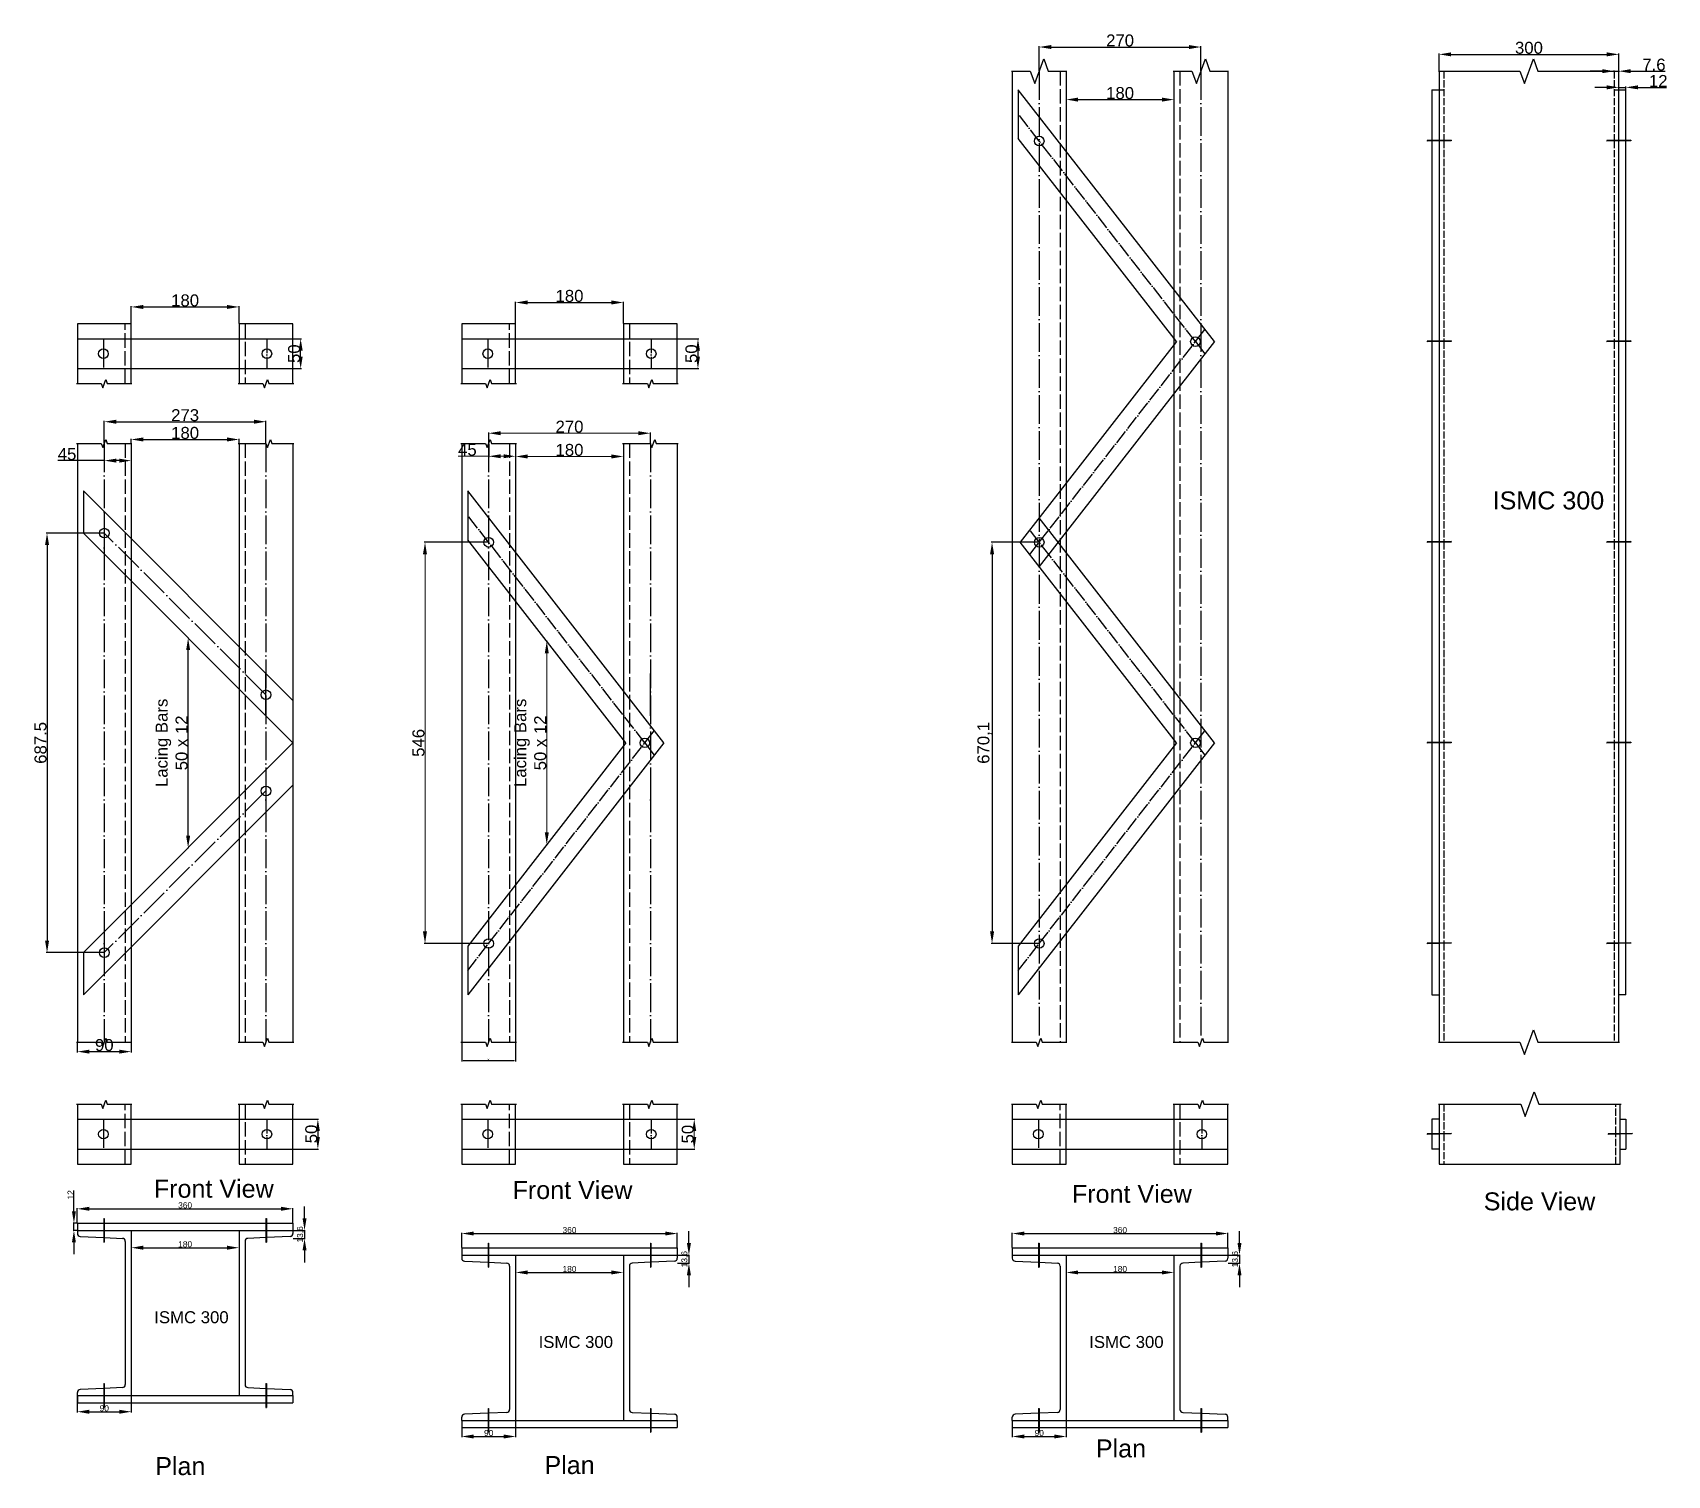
# Model space of a CAD drawing. Header units: millimetres. Extents: x 2230 to 4960, y 944 to 3354.
import ezdxf

# ---------------------------------------------------------------- set-up
doc = ezdxf.new("R2010")
doc.units = ezdxf.units.MM
doc.linetypes.add('ACAD_ISO02W100', pattern=[15, 12, -3])
doc.linetypes.add('ACAD_ISO04W100', pattern=[30, 24, -3, 0, -3])
doc.styles.get("Standard").update_dxf_attribs({"font": 'arial.ttf'})
doc.dimstyles.new('ISO-25', dxfattribs={"dimtxt": 2.5, "dimasz": 2.5, "dimexe": 1.25, "dimexo": 0.625, "dimtad": 1, "dimtxsty": 'Standard', "dimcen": 2.5, "dimadec": 0, "dimazin": 0, "dimtfac": 1, "dimtmove": 0, "dimatfit": 3, "dimfxl": 1, "dimarcsym": 0})

msp = doc.modelspace()

# ---------------------------------------------------------------- texts
at = {"attachment_point": 1}
for s, width, insert, char_height in [('ISMC 300', 203.02116, (4667.849, 2587.566), 30), ('Front View ', 233.37819, (2432.124, 1437.984), 30), ('Front View ', 233.37819, (3031.164, 1435.835), 30), ('Front View ', 233.37819, (3965.237, 1429.415), 30), ('Side View ', 233.37819, (4652.958, 1416.844), 30), ('ISMC 300', 203.02116, (2432.889, 1218.322), 20), ('ISMC 300', 203.02116, (3074.72, 1176.994), 20), ('ISMC 300', 203.02116, (3994.151, 1176.994), 20), ('Plan', 130.69787, (4005.235, 1004.221), 30), ('Plan', 130.69787, (2434.403, 974.724), 30), ('Plan', 130.69787, (3084.452, 976.443), 30)]:
    msp.add_mtext_dynamic_manual_height_columns(s, width=width, gutter_width=12.5, heights=[0], dxfattribs=dict(at, insert=insert, char_height=char_height))

# ---------------------------------------------------------------- blocks, each defined once
blk = doc.blocks.new('*D3')
at = {"color": 0, "lineweight": -2, "transparency": 16777216}
for p, q in [((2394.4, 2868.2), (2394.4, 2896.9)), ((2414.4, 2895.7), (2554.4, 2895.7)), ((2574.4, 2868.2), (2574.4, 2896.9))]:
    blk.add_line(p, q, dxfattribs=at)
at = {"color": 0, "transparency": 16777216}
for points in [[(2414.4, 2899), (2414.4, 2892.3), (2394.4, 2895.7)], [(2554.4, 2899), (2554.4, 2892.3), (2574.4, 2895.7)]]:
    blk.add_solid(points, dxfattribs=at)
at = {"layer": 'Defpoints', "color": 0, "transparency": 16777216}
for p in [(2574.4, 2895.7), (2394.4, 2867.6), (2574.4, 2867.6)]:
    blk.add_point(p, dxfattribs=at)
at = {"color": 0, "transparency": 16777216, "insert": (2484.4, 2906.5), "char_height": 20, "attachment_point": 5}
blk.add_mtext('180', dxfattribs=at)
blk = doc.blocks.new('*D4')
at = {"color": 0, "lineweight": -2, "transparency": 16777216}
for p, q in [((2665.1, 2842.6), (2678.6, 2842.6)), ((2677.3, 2812.6), (2677.3, 2822.6)), ((2665.1, 2792.6), (2678.6, 2792.6))]:
    blk.add_line(p, q, dxfattribs=at)
at = {"color": 0, "transparency": 16777216}
for points in [[(2674, 2822.6), (2680.7, 2822.6), (2677.3, 2842.6)], [(2674, 2812.6), (2680.7, 2812.6), (2677.3, 2792.6)]]:
    blk.add_solid(points, dxfattribs=at)
at = {"layer": 'Defpoints', "color": 0, "transparency": 16777216}
for p in [(2664.4, 2842.6), (2677.3, 2842.6), (2664.4, 2792.6)]:
    blk.add_point(p, dxfattribs=at)
at = {"color": 0, "transparency": 16777216, "insert": (2666.5, 2817.6), "char_height": 20, "attachment_point": 5, "rotation": 90}
blk.add_mtext('50', dxfattribs=at)
blk = doc.blocks.new('*D5')
at = {"color": 0, "lineweight": -2, "transparency": 16777216}
for p, q in [((2349.4, 2668.2), (2349.4, 2705.2)), ((2369.4, 2704), (2599.4, 2704)), ((2619.4, 2668.2), (2619.4, 2705.2))]:
    blk.add_line(p, q, dxfattribs=at)
at = {"color": 0, "transparency": 16777216}
for points in [[(2369.4, 2707.3), (2369.4, 2700.6), (2349.4, 2704)], [(2599.4, 2707.3), (2599.4, 2700.6), (2619.4, 2704)]]:
    blk.add_solid(points, dxfattribs=at)
at = {"layer": 'Defpoints', "color": 0, "transparency": 16777216}
for p in [(2619.4, 2704), (2349.4, 2667.6), (2619.4, 2667.6)]:
    blk.add_point(p, dxfattribs=at)
at = {"color": 0, "transparency": 16777216, "insert": (2484.4, 2714.8), "char_height": 20, "attachment_point": 5}
blk.add_mtext('273', dxfattribs=at)
blk = doc.blocks.new('*D6')
at = {"color": 0, "lineweight": -2, "transparency": 16777216}
for p, q in [((2394.4, 2668.2), (2394.4, 2675.6)), ((2574.4, 2668.2), (2574.4, 2675.6)), ((2414.4, 2674.3), (2554.4, 2674.3))]:
    blk.add_line(p, q, dxfattribs=at)
at = {"color": 0, "transparency": 16777216}
for points in [[(2414.4, 2677.7), (2414.4, 2671), (2394.4, 2674.3)], [(2554.4, 2677.7), (2554.4, 2671), (2574.4, 2674.3)]]:
    blk.add_solid(points, dxfattribs=at)
at = {"layer": 'Defpoints', "color": 0, "transparency": 16777216}
for p in [(2394.4, 2667.6), (2574.4, 2674.3), (2574.4, 2667.6)]:
    blk.add_point(p, dxfattribs=at)
at = {"color": 0, "transparency": 16777216, "insert": (2484.4, 2685.2), "char_height": 20, "attachment_point": 5}
blk.add_mtext('180', dxfattribs=at)
blk = doc.blocks.new('*D7')
at = {"color": 0, "lineweight": -2, "transparency": 16777216}
for p, q in [((2349.4, 2667), (2349.4, 2637.8)), ((2394.4, 2667), (2394.4, 2637.8)), ((2349.4, 2639), (2271.8, 2639)), ((2374.4, 2639), (2369.4, 2639))]:
    blk.add_line(p, q, dxfattribs=at)
at = {"color": 0, "transparency": 16777216}
for points in [[(2369.4, 2642.3), (2369.4, 2635.7), (2349.4, 2639)], [(2374.4, 2642.3), (2374.4, 2635.7), (2394.4, 2639)]]:
    blk.add_solid(points, dxfattribs=at)
at = {"layer": 'Defpoints', "color": 0, "transparency": 16777216}
for p in [(2349.4, 2667.6), (2394.4, 2667.6), (2349.4, 2639)]:
    blk.add_point(p, dxfattribs=at)
at = {"color": 0, "transparency": 16777216, "insert": (2287.2, 2649.8), "char_height": 20, "attachment_point": 5}
blk.add_mtext('45', dxfattribs=at)
blk = doc.blocks.new('*D8')
at = {"color": 0, "lineweight": -2, "transparency": 16777216}
for p, q in [((2348.8, 2518), (2252.6, 2518)), ((2253.8, 2498), (2253.8, 1837.3)), ((2348.8, 1817.3), (2252.6, 1817.3))]:
    blk.add_line(p, q, dxfattribs=at)
at = {"color": 0, "transparency": 16777216}
for points in [[(2250.5, 2498), (2257.2, 2498), (2253.8, 2518)], [(2250.5, 1837.3), (2257.2, 1837.3), (2253.8, 1817.3)]]:
    blk.add_solid(points, dxfattribs=at)
at = {"layer": 'Defpoints', "color": 0, "transparency": 16777216}
for p in [(2349.4, 2518), (2253.8, 1817.3), (2349.4, 1817.3)]:
    blk.add_point(p, dxfattribs=at)
at = {"color": 0, "transparency": 16777216, "insert": (2243, 2167.6), "char_height": 20, "attachment_point": 5, "rotation": 90}
blk.add_mtext('687.5', dxfattribs=at)
blk = doc.blocks.new('*D9')
at = {"color": 0, "lineweight": -2, "transparency": 16777216}
for p, q in [((2304.4, 1667), (2304.4, 1650.7)), ((2394.4, 1667), (2394.4, 1650.7)), ((2324.4, 1651.9), (2374.4, 1651.9))]:
    blk.add_line(p, q, dxfattribs=at)
at = {"color": 0, "transparency": 16777216}
for points in [[(2324.4, 1655.2), (2324.4, 1648.6), (2304.4, 1651.9)], [(2374.4, 1655.2), (2374.4, 1648.6), (2394.4, 1651.9)]]:
    blk.add_solid(points, dxfattribs=at)
at = {"layer": 'Defpoints', "color": 0, "transparency": 16777216}
for p in [(2304.4, 1667.6), (2394.4, 1667.6), (2394.4, 1651.9)]:
    blk.add_point(p, dxfattribs=at)
at = {"color": 0, "transparency": 16777216, "insert": (2349.4, 1662.8), "char_height": 20, "attachment_point": 5}
blk.add_mtext('90', dxfattribs=at)
blk = doc.blocks.new('*D10')
at = {"color": 0, "lineweight": -2, "transparency": 16777216}
for p, q in [((2665.1, 1539.1), (2707.3, 1539.1)), ((2706.1, 1519.1), (2706.1, 1509.1)), ((2665.1, 1489.1), (2707.3, 1489.1))]:
    blk.add_line(p, q, dxfattribs=at)
at = {"color": 0, "transparency": 16777216}
for points in [[(2702.7, 1519.1), (2709.4, 1519.1), (2706.1, 1539.1)], [(2702.7, 1509.1), (2709.4, 1509.1), (2706.1, 1489.1)]]:
    blk.add_solid(points, dxfattribs=at)
at = {"layer": 'Defpoints', "color": 0, "transparency": 16777216}
for p in [(2664.4, 1539.1), (2664.4, 1489.1), (2706.1, 1489.1)]:
    blk.add_point(p, dxfattribs=at)
at = {"color": 0, "transparency": 16777216, "insert": (2695.2, 1514.4), "char_height": 20, "attachment_point": 5, "rotation": 90}
blk.add_mtext('50', dxfattribs=at)
blk = doc.blocks.new('*D11')
at = {"color": 0, "lineweight": -2, "transparency": 16777216}
for p, q in [((2489.4, 2012.6), (2489.4, 2322.6)), ((2490.1, 2342.6), (2490.7, 2342.6)), ((2490.1, 1992.6), (2490.7, 1992.6))]:
    blk.add_line(p, q, dxfattribs=at)
at = {"color": 0, "transparency": 16777216}
for points in [[(2486.1, 2322.6), (2492.8, 2322.6), (2489.4, 2342.6)], [(2486.1, 2012.6), (2492.8, 2012.6), (2489.4, 1992.6)]]:
    blk.add_solid(points, dxfattribs=at)
at = {"layer": 'Defpoints', "color": 0, "transparency": 16777216}
for p in [(2489.4, 2342.6), (2489.4, 2342.6), (2489.4, 1992.6)]:
    blk.add_point(p, dxfattribs=at)
at = {"color": 0, "transparency": 16777216, "insert": (2461.9, 2167.6), "char_height": 20, "attachment_point": 5, "rotation": 90}
blk.add_mtext('Lacing Bars\\P50 x 12', dxfattribs=at)
blk = doc.blocks.new('*D12')
at = {"color": 0, "lineweight": -2, "transparency": 16777216}
for p, q in [((3036.3, 2868.2), (3036.3, 2904.4)), ((3056.3, 2903.1), (3196.3, 2903.1)), ((3216.3, 2868.2), (3216.3, 2904.4))]:
    blk.add_line(p, q, dxfattribs=at)
at = {"color": 0, "transparency": 16777216}
for points in [[(3056.3, 2906.5), (3056.3, 2899.8), (3036.3, 2903.1)], [(3196.3, 2906.5), (3196.3, 2899.8), (3216.3, 2903.1)]]:
    blk.add_solid(points, dxfattribs=at)
at = {"layer": 'Defpoints', "color": 0, "transparency": 16777216}
for p in [(3216.3, 2903.1), (3036.3, 2867.6), (3216.3, 2867.6)]:
    blk.add_point(p, dxfattribs=at)
at = {"color": 0, "transparency": 16777216, "insert": (3126.3, 2914), "char_height": 20, "attachment_point": 5}
blk.add_mtext('180', dxfattribs=at)
blk = doc.blocks.new('*D13')
at = {"color": 0, "lineweight": -2, "transparency": 16777216}
for p, q in [((2991.3, 2668.2), (2991.3, 2686)), ((3261.3, 2668.2), (3261.3, 2686))]:
    blk.add_line(p, q, dxfattribs=at)
at = {"color": 0, "lineweight": 5, "transparency": 16777216}
blk.add_line((3011.3, 2684.8), (3241.3, 2684.8), dxfattribs=at)
at = {"color": 0, "transparency": 16777216}
for points in [[(3011.3, 2688.1), (3011.3, 2681.4), (2991.3, 2684.8)], [(3241.3, 2688.1), (3241.3, 2681.4), (3261.3, 2684.8)]]:
    blk.add_solid(points, dxfattribs=at)
at = {"layer": 'Defpoints', "color": 0, "transparency": 16777216}
for p in [(3261.3, 2684.8), (2991.3, 2667.6), (3261.3, 2667.6)]:
    blk.add_point(p, dxfattribs=at)
at = {"color": 0, "transparency": 16777216, "insert": (3126.3, 2695.6), "char_height": 20, "attachment_point": 5}
blk.add_mtext('270', dxfattribs=at)
blk = doc.blocks.new('*D14')
at = {"color": 0, "lineweight": -2, "transparency": 16777216}
for p, q in [((2991.3, 2667), (2991.3, 2645)), ((3036.3, 2667), (3036.3, 2645))]:
    blk.add_line(p, q, dxfattribs=at)
at = {"color": 0, "lineweight": 5, "transparency": 16777216}
for p, q in [((2991.3, 2646.3), (2940.4, 2646.3)), ((3016.3, 2646.3), (3011.3, 2646.3))]:
    blk.add_line(p, q, dxfattribs=at)
at = {"color": 0, "transparency": 16777216}
for points in [[(3011.3, 2649.6), (3011.3, 2643), (2991.3, 2646.3)], [(3016.3, 2649.6), (3016.3, 2643), (3036.3, 2646.3)]]:
    blk.add_solid(points, dxfattribs=at)
at = {"layer": 'Defpoints', "color": 0, "transparency": 16777216}
for p in [(2991.3, 2667.6), (3036.3, 2667.6), (3036.3, 2646.3)]:
    blk.add_point(p, dxfattribs=at)
at = {"color": 0, "transparency": 16777216, "insert": (2955.8, 2657.1), "char_height": 20, "attachment_point": 5}
blk.add_mtext('45', dxfattribs=at)
blk = doc.blocks.new('*D15')
at = {"color": 0, "lineweight": -2, "transparency": 16777216}
for p, q in [((2990.6, 2502.7), (2883.7, 2502.7)), ((2990.6, 1832.6), (2883.7, 1832.6))]:
    blk.add_line(p, q, dxfattribs=at)
at = {"color": 0, "lineweight": 5, "transparency": 16777216}
blk.add_line((2885, 2482.7), (2885, 1852.6), dxfattribs=at)
at = {"color": 0, "transparency": 16777216}
for points in [[(2881.6, 2482.7), (2888.3, 2482.7), (2885, 2502.7)], [(2881.6, 1852.6), (2888.3, 1852.6), (2885, 1832.6)]]:
    blk.add_solid(points, dxfattribs=at)
at = {"layer": 'Defpoints', "color": 0, "transparency": 16777216}
for p in [(2991.3, 2502.7), (2885, 1832.6), (2991.3, 1832.6)]:
    blk.add_point(p, dxfattribs=at)
at = {"color": 0, "transparency": 16777216, "insert": (2874.1, 2167.6), "char_height": 20, "attachment_point": 5, "rotation": 90}
blk.add_mtext('546', dxfattribs=at)
blk = doc.blocks.new('*D16')
at = {"color": 0, "lineweight": -2, "transparency": 16777216}
for p, q in [((3089, 2337.3), (3089.6, 2337.3)), ((3089, 1998), (3089.6, 1998))]:
    blk.add_line(p, q, dxfattribs=at)
at = {"color": 0, "lineweight": 5, "transparency": 16777216}
blk.add_line((3088.3, 2018), (3088.3, 2317.3), dxfattribs=at)
at = {"color": 0, "transparency": 16777216}
for points in [[(3085, 2317.3), (3091.7, 2317.3), (3088.3, 2337.3)], [(3085, 2018), (3091.7, 2018), (3088.3, 1998)]]:
    blk.add_solid(points, dxfattribs=at)
at = {"layer": 'Defpoints', "color": 0, "transparency": 16777216}
for p in [(3088.3, 2337.3), (3088.3, 2337.3), (3088.3, 1998)]:
    blk.add_point(p, dxfattribs=at)
at = {"color": 0, "transparency": 16777216, "insert": (3060.8, 2167.6), "char_height": 20, "attachment_point": 5, "rotation": 90}
blk.add_mtext('Lacing Bars \\P50 x 12', dxfattribs=at)
blk = doc.blocks.new('*D17')
at = {"color": 0, "lineweight": -2, "transparency": 16777216}
for p, q in [((3036.3, 2667), (3036.3, 2644.7)), ((3216.3, 2667), (3216.3, 2644.7))]:
    blk.add_line(p, q, dxfattribs=at)
at = {"color": 0, "lineweight": 5, "transparency": 16777216}
blk.add_line((3056.3, 2645.9), (3196.3, 2645.9), dxfattribs=at)
at = {"color": 0, "transparency": 16777216}
for points in [[(3056.3, 2649.3), (3056.3, 2642.6), (3036.3, 2645.9)], [(3196.3, 2649.3), (3196.3, 2642.6), (3216.3, 2645.9)]]:
    blk.add_solid(points, dxfattribs=at)
at = {"layer": 'Defpoints', "color": 0, "transparency": 16777216}
for p in [(3036.3, 2667.6), (3216.3, 2667.6), (3216.3, 2645.9)]:
    blk.add_point(p, dxfattribs=at)
at = {"color": 0, "transparency": 16777216, "insert": (3126.3, 2656.8), "char_height": 20, "attachment_point": 5}
blk.add_mtext('180', dxfattribs=at)
blk = doc.blocks.new('*D18')
at = {"color": 0, "lineweight": -2, "transparency": 16777216}
for p, q in [((3306.9, 2842.6), (3342, 2842.6)), ((3340.8, 2822.6), (3340.8, 2812.6)), ((3306.9, 2792.6), (3342, 2792.6))]:
    blk.add_line(p, q, dxfattribs=at)
at = {"color": 0, "transparency": 16777216}
for points in [[(3337.5, 2822.6), (3344.1, 2822.6), (3340.8, 2842.6)], [(3337.5, 2812.6), (3344.1, 2812.6), (3340.8, 2792.6)]]:
    blk.add_solid(points, dxfattribs=at)
at = {"layer": 'Defpoints', "color": 0, "transparency": 16777216}
for p in [(3306.3, 2842.6), (3306.3, 2792.6), (3340.8, 2792.6)]:
    blk.add_point(p, dxfattribs=at)
at = {"color": 0, "transparency": 16777216, "insert": (3330, 2817.6), "char_height": 20, "attachment_point": 5, "rotation": 90}
blk.add_mtext('50', dxfattribs=at)
blk = doc.blocks.new('*D19')
at = {"color": 0, "lineweight": -2, "transparency": 16777216}
for p, q in [((3306.9, 1539.1), (3335.8, 1539.1)), ((3306.9, 1489.1), (3335.8, 1489.1))]:
    blk.add_line(p, q, dxfattribs=at)
at = {"color": 0, "lineweight": 5, "transparency": 16777216}
blk.add_line((3334.6, 1519.1), (3334.6, 1509.1), dxfattribs=at)
at = {"color": 0, "transparency": 16777216}
for points in [[(3331.3, 1519.1), (3337.9, 1519.1), (3334.6, 1539.1)], [(3331.3, 1509.1), (3337.9, 1509.1), (3334.6, 1489.1)]]:
    blk.add_solid(points, dxfattribs=at)
at = {"layer": 'Defpoints', "color": 0, "transparency": 16777216}
for p in [(3306.3, 1539.1), (3306.3, 1489.1), (3334.6, 1489.1)]:
    blk.add_point(p, dxfattribs=at)
at = {"color": 0, "transparency": 16777216, "insert": (3323.8, 1514.1), "char_height": 20, "attachment_point": 5, "rotation": 90}
blk.add_mtext('50', dxfattribs=at)
blk = doc.blocks.new('*D20')
at = {"color": 0, "lineweight": -2, "transparency": 16777216}
for p, q in [((2946.3, 1667), (2946.3, 1635.7)), ((3036.3, 1667), (3036.3, 1635.7)), ((2948.8, 1637), (3033.8, 1637))]:
    blk.add_line(p, q, dxfattribs=at)
at = {"color": 0, "transparency": 16777216}
for points in [[(2948.8, 1637.4), (2948.8, 1636.5), (2946.3, 1637)], [(3033.8, 1637.4), (3033.8, 1636.5), (3036.3, 1637)]]:
    blk.add_solid(points, dxfattribs=at)
at = {"layer": 'Defpoints', "color": 0, "transparency": 16777216}
for p in [(2946.3, 1667.6), (3036.3, 1667.6), (3036.3, 1637)]:
    blk.add_point(p, dxfattribs=at)
at = {"color": 0, "transparency": 16777216, "insert": (2991.3, 1638.9), "char_height": 2.5, "attachment_point": 5}
blk.add_mtext('90', dxfattribs=at)
blk = doc.blocks.new('*D21')
at = {"color": 0, "lineweight": -2, "transparency": 16777216}
for p, q in [((3910.7, 3290.1), (3910.7, 3331)), ((4180.7, 3290.1), (4180.7, 3331)), ((3930.7, 3329.8), (4160.7, 3329.8))]:
    blk.add_line(p, q, dxfattribs=at)
at = {"color": 0, "transparency": 16777216}
for points in [[(3930.7, 3333.1), (3930.7, 3326.4), (3910.7, 3329.8)], [(4160.7, 3333.1), (4160.7, 3326.4), (4180.7, 3329.8)]]:
    blk.add_solid(points, dxfattribs=at)
at = {"layer": 'Defpoints', "color": 0, "transparency": 16777216}
for p in [(4180.7, 3329.8), (3910.7, 3289.4), (4180.7, 3289.4)]:
    blk.add_point(p, dxfattribs=at)
at = {"color": 0, "transparency": 16777216, "insert": (4045.7, 3340.6), "char_height": 20, "attachment_point": 5}
blk.add_mtext('270', dxfattribs=at)
blk = doc.blocks.new('*D22')
at = {"color": 0, "lineweight": -2, "transparency": 16777216}
for p, q in [((3955.7, 3288.8), (3955.7, 3240.7)), ((4135.7, 3288.8), (4135.7, 3240.7)), ((3975.7, 3242), (4115.7, 3242))]:
    blk.add_line(p, q, dxfattribs=at)
at = {"color": 0, "transparency": 16777216}
for points in [[(3975.7, 3245.3), (3975.7, 3238.6), (3955.7, 3242)], [(4115.7, 3245.3), (4115.7, 3238.6), (4135.7, 3242)]]:
    blk.add_solid(points, dxfattribs=at)
at = {"layer": 'Defpoints', "color": 0, "transparency": 16777216}
for p in [(3955.7, 3289.4), (4135.7, 3289.4), (4135.7, 3242)]:
    blk.add_point(p, dxfattribs=at)
at = {"color": 0, "transparency": 16777216, "insert": (4045.7, 3252.8), "char_height": 20, "attachment_point": 5}
blk.add_mtext('180', dxfattribs=at)
blk = doc.blocks.new('*D23')
at = {"color": 0, "lineweight": -2, "transparency": 16777216}
for p, q in [((3910.1, 2502.7), (3830.7, 2502.7)), ((3831.9, 2482.7), (3831.9, 1852.6)), ((3910.1, 1832.6), (3830.7, 1832.6))]:
    blk.add_line(p, q, dxfattribs=at)
at = {"color": 0, "transparency": 16777216}
for points in [[(3828.6, 2482.7), (3835.3, 2482.7), (3831.9, 2502.7)], [(3828.6, 1852.6), (3835.3, 1852.6), (3831.9, 1832.6)]]:
    blk.add_solid(points, dxfattribs=at)
at = {"layer": 'Defpoints', "color": 0, "transparency": 16777216}
for p in [(3910.7, 2502.7), (3831.9, 1832.6), (3910.7, 1832.6)]:
    blk.add_point(p, dxfattribs=at)
at = {"color": 0, "transparency": 16777216, "insert": (3819.3, 2167.6), "char_height": 20, "attachment_point": 5, "rotation": 90}
blk.add_mtext('670,1', dxfattribs=at)
blk = doc.blocks.new('*D24')
at = {"color": 0, "lineweight": -2, "transparency": 16777216}
for p, q in [((4578.5, 3290.1), (4578.5, 3318.8)), ((4598.5, 3317.5), (4858.5, 3317.5)), ((4878.5, 3290.1), (4878.5, 3318.8))]:
    blk.add_line(p, q, dxfattribs=at)
at = {"color": 0, "transparency": 16777216}
for points in [[(4598.5, 3320.9), (4598.5, 3314.2), (4578.5, 3317.5)], [(4858.5, 3320.9), (4858.5, 3314.2), (4878.5, 3317.5)]]:
    blk.add_solid(points, dxfattribs=at)
at = {"layer": 'Defpoints', "color": 0, "transparency": 16777216}
for p in [(4878.5, 3317.5), (4578.5, 3289.4), (4878.5, 3289.4)]:
    blk.add_point(p, dxfattribs=at)
at = {"color": 0, "transparency": 16777216, "insert": (4728.5, 3328.4), "char_height": 20, "attachment_point": 5}
blk.add_mtext('300', dxfattribs=at)
blk = doc.blocks.new('*D25')
at = {"color": 0, "lineweight": -2, "transparency": 16777216}
for p, q in [((4858.5, 3262.4), (4838.5, 3262.4)), ((4878.5, 3259), (4878.5, 3263.7)), ((4878.5, 3262.4), (4890.5, 3262.4)), ((4890.5, 3259), (4890.5, 3263.7)), ((4910.5, 3262.4), (4958.3, 3262.4))]:
    blk.add_line(p, q, dxfattribs=at)
at = {"color": 0, "transparency": 16777216}
for points in [[(4858.5, 3265.8), (4858.5, 3259.1), (4878.5, 3262.4)], [(4910.5, 3265.8), (4910.5, 3259.1), (4890.5, 3262.4)]]:
    blk.add_solid(points, dxfattribs=at)
at = {"layer": 'Defpoints', "color": 0, "transparency": 16777216}
for p in [(4878.5, 3258.4), (4890.5, 3262.4), (4890.5, 3258.4)]:
    blk.add_point(p, dxfattribs=at)
at = {"color": 0, "transparency": 16777216, "insert": (4944.4, 3273.1), "char_height": 20, "attachment_point": 5}
blk.add_mtext('12', dxfattribs=at)
blk = doc.blocks.new('*D26')
at = {"color": 0, "lineweight": -2, "transparency": 16777216}
for p, q in [((4850.9, 3289.4), (4830.9, 3289.4)), ((4870.9, 3290.1), (4870.9, 3290.7)), ((4870.9, 3289.4), (4878.5, 3289.4)), ((4878.5, 3290.1), (4878.5, 3290.7)), ((4898.5, 3289.4), (4956, 3289.4))]:
    blk.add_line(p, q, dxfattribs=at)
at = {"color": 0, "transparency": 16777216}
for points in [[(4850.9, 3292.8), (4850.9, 3286.1), (4870.9, 3289.4)], [(4898.5, 3292.8), (4898.5, 3286.1), (4878.5, 3289.4)]]:
    blk.add_solid(points, dxfattribs=at)
at = {"layer": 'Defpoints', "color": 0, "transparency": 16777216}
for p in [(4870.9, 3289.4), (4878.5, 3289.4), (4878.5, 3289.4)]:
    blk.add_point(p, dxfattribs=at)
at = {"color": 0, "transparency": 16777216, "insert": (4937.2, 3300.3), "char_height": 20, "attachment_point": 5}
blk.add_mtext('7.6', dxfattribs=at)
blk = doc.blocks.new('*D27')
at = {"color": 0, "lineweight": -2, "transparency": 16777216}
for p, q in [((2304.4, 1366), (2304.4, 1390.7)), ((2324.4, 1389.4), (2644.4, 1389.4)), ((2664.4, 1366), (2664.4, 1390.7))]:
    blk.add_line(p, q, dxfattribs=at)
at = {"color": 0, "transparency": 16777216}
for points in [[(2324.4, 1392.8), (2324.4, 1386.1), (2304.4, 1389.4)], [(2644.4, 1392.8), (2644.4, 1386.1), (2664.4, 1389.4)]]:
    blk.add_solid(points, dxfattribs=at)
at = {"layer": 'Defpoints', "color": 0, "transparency": 16777216}
for p in [(2304.4, 1365.4), (2664.4, 1389.4), (2664.4, 1365.4)]:
    blk.add_point(p, dxfattribs=at)
at = {"color": 0, "transparency": 16777216, "insert": (2484.4, 1395.2), "char_height": 10, "attachment_point": 5}
blk.add_mtext('360', dxfattribs=at)
blk = doc.blocks.new('*D28')
at = {"color": 0, "lineweight": -2, "transparency": 16777216}
for p, q in [((2298.7, 1385.4), (2298.7, 1420)), ((2303.8, 1365.4), (2297.4, 1365.4)), ((2298.7, 1353.4), (2298.7, 1365.4)), ((2303.8, 1353.4), (2297.4, 1353.4)), ((2298.7, 1333.4), (2298.7, 1313.4))]:
    blk.add_line(p, q, dxfattribs=at)
at = {"color": 0, "transparency": 16777216}
for points in [[(2295.4, 1385.4), (2302, 1385.4), (2298.7, 1365.4)], [(2295.4, 1333.4), (2302, 1333.4), (2298.7, 1353.4)]]:
    blk.add_solid(points, dxfattribs=at)
at = {"layer": 'Defpoints', "color": 0, "transparency": 16777216}
for p in [(2298.7, 1365.4), (2304.4, 1365.4), (2304.4, 1353.4)]:
    blk.add_point(p, dxfattribs=at)
at = {"color": 0, "transparency": 16777216, "insert": (2293, 1412.7), "char_height": 10, "attachment_point": 5, "rotation": 90}
blk.add_mtext('12', dxfattribs=at)
blk = doc.blocks.new('*D29')
at = {"color": 0, "lineweight": -2, "transparency": 16777216}
for p, q in [((2683.8, 1373.4), (2683.8, 1393.4)), ((2665.1, 1353.4), (2685.1, 1353.4)), ((2665.1, 1339.8), (2685.1, 1339.8)), ((2683.8, 1353.4), (2683.8, 1339.8)), ((2683.8, 1319.8), (2683.8, 1299.8))]:
    blk.add_line(p, q, dxfattribs=at)
at = {"color": 0, "transparency": 16777216}
for points in [[(2680.5, 1373.4), (2687.2, 1373.4), (2683.8, 1353.4)], [(2680.5, 1319.8), (2687.2, 1319.8), (2683.8, 1339.8)]]:
    blk.add_solid(points, dxfattribs=at)
at = {"layer": 'Defpoints', "color": 0, "transparency": 16777216}
for p in [(2664.4, 1353.4), (2664.4, 1339.8), (2683.8, 1339.8)]:
    blk.add_point(p, dxfattribs=at)
at = {"color": 0, "transparency": 16777216, "insert": (2677.2, 1346.6), "char_height": 10, "attachment_point": 5, "rotation": 90}
blk.add_mtext('13,6', dxfattribs=at)
blk = doc.blocks.new('*D30')
at = {"color": 0, "lineweight": -2, "transparency": 16777216}
for p, q in [((2304.4, 1076.8), (2304.4, 1049.2)), ((2394.4, 1076.8), (2394.4, 1049.2)), ((2324.4, 1050.5), (2374.4, 1050.5))]:
    blk.add_line(p, q, dxfattribs=at)
at = {"color": 0, "transparency": 16777216}
for points in [[(2324.4, 1053.8), (2324.4, 1047.1), (2304.4, 1050.5)], [(2374.4, 1053.8), (2374.4, 1047.1), (2394.4, 1050.5)]]:
    blk.add_solid(points, dxfattribs=at)
at = {"layer": 'Defpoints', "color": 0, "transparency": 16777216}
for p in [(2304.4, 1077.4), (2394.4, 1077.4), (2394.4, 1050.5)]:
    blk.add_point(p, dxfattribs=at)
at = {"color": 0, "transparency": 16777216, "insert": (2349.4, 1056.2), "char_height": 10, "attachment_point": 5}
blk.add_mtext('90', dxfattribs=at)
blk = doc.blocks.new('*D31')
at = {"color": 0, "lineweight": -2, "transparency": 16777216}
for p, q in [((2394.4, 1352.8), (2394.4, 1323.2)), ((2574.4, 1352.8), (2574.4, 1323.2)), ((2414.4, 1324.4), (2554.4, 1324.4))]:
    blk.add_line(p, q, dxfattribs=at)
at = {"color": 0, "transparency": 16777216}
for points in [[(2414.4, 1327.8), (2414.4, 1321.1), (2394.4, 1324.4)], [(2554.4, 1327.8), (2554.4, 1321.1), (2574.4, 1324.4)]]:
    blk.add_solid(points, dxfattribs=at)
at = {"layer": 'Defpoints', "color": 0, "transparency": 16777216}
for p in [(2394.4, 1353.4), (2574.4, 1353.4), (2574.4, 1324.4)]:
    blk.add_point(p, dxfattribs=at)
at = {"color": 0, "transparency": 16777216, "insert": (2484.4, 1330.2), "char_height": 10, "attachment_point": 5}
blk.add_mtext('180', dxfattribs=at)
blk = doc.blocks.new('*D33')
at = {"color": 0, "lineweight": -2, "transparency": 16777216}
for p, q in [((2946.3, 1324.7), (2946.3, 1349.3)), ((2966.3, 1348.1), (3286.3, 1348.1)), ((3306.3, 1324.7), (3306.3, 1349.3))]:
    blk.add_line(p, q, dxfattribs=at)
at = {"color": 0, "transparency": 16777216}
for points in [[(2966.3, 1351.4), (2966.3, 1344.8), (2946.3, 1348.1)], [(3286.3, 1351.4), (3286.3, 1344.8), (3306.3, 1348.1)]]:
    blk.add_solid(points, dxfattribs=at)
at = {"layer": 'Defpoints', "color": 0, "transparency": 16777216}
for p in [(3306.3, 1348.1), (2946.3, 1324.1), (3306.3, 1324.1)]:
    blk.add_point(p, dxfattribs=at)
at = {"color": 0, "transparency": 16777216, "insert": (3126.3, 1353.8), "char_height": 10, "attachment_point": 5}
blk.add_mtext('360', dxfattribs=at)
blk = doc.blocks.new('*D32')
at = {"color": 0, "lineweight": -2, "transparency": 16777216}
for p, q in [((3325.7, 1332.1), (3325.7, 1352.1)), ((3306.9, 1312.1), (3326.9, 1312.1)), ((3325.7, 1312.1), (3325.7, 1298.5)), ((3306.9, 1298.5), (3326.9, 1298.5)), ((3325.7, 1278.5), (3325.7, 1258.5))]:
    blk.add_line(p, q, dxfattribs=at)
at = {"color": 0, "transparency": 16777216}
for points in [[(3322.3, 1332.1), (3329, 1332.1), (3325.7, 1312.1)], [(3322.3, 1278.5), (3329, 1278.5), (3325.7, 1298.5)]]:
    blk.add_solid(points, dxfattribs=at)
at = {"layer": 'Defpoints', "color": 0, "transparency": 16777216}
for p in [(3306.3, 1312.1), (3306.3, 1298.5), (3325.7, 1298.5)]:
    blk.add_point(p, dxfattribs=at)
at = {"color": 0, "transparency": 16777216, "insert": (3319, 1305.3), "char_height": 10, "attachment_point": 5, "rotation": 90}
blk.add_mtext('13,6', dxfattribs=at)
blk = doc.blocks.new('*D34')
at = {"color": 0, "lineweight": -2, "transparency": 16777216}
for p, q in [((2946.3, 1035.5), (2946.3, 1007.9)), ((3036.3, 1035.5), (3036.3, 1007.9)), ((2966.3, 1009.1), (3016.3, 1009.1))]:
    blk.add_line(p, q, dxfattribs=at)
at = {"color": 0, "transparency": 16777216}
for points in [[(2966.3, 1012.5), (2966.3, 1005.8), (2946.3, 1009.1)], [(3016.3, 1012.5), (3016.3, 1005.8), (3036.3, 1009.1)]]:
    blk.add_solid(points, dxfattribs=at)
at = {"layer": 'Defpoints', "color": 0, "transparency": 16777216}
for p in [(2946.3, 1036.1), (3036.3, 1036.1), (3036.3, 1009.1)]:
    blk.add_point(p, dxfattribs=at)
at = {"color": 0, "transparency": 16777216, "insert": (2991.3, 1014.9), "char_height": 10, "attachment_point": 5}
blk.add_mtext('90', dxfattribs=at)
blk = doc.blocks.new('*D35')
at = {"color": 0, "lineweight": -2, "transparency": 16777216}
for p, q in [((3036.3, 1311.5), (3036.3, 1281.9)), ((3216.3, 1311.5), (3216.3, 1281.9)), ((3056.3, 1283.1), (3196.3, 1283.1))]:
    blk.add_line(p, q, dxfattribs=at)
at = {"color": 0, "transparency": 16777216}
for points in [[(3056.3, 1286.4), (3056.3, 1279.8), (3036.3, 1283.1)], [(3196.3, 1286.4), (3196.3, 1279.8), (3216.3, 1283.1)]]:
    blk.add_solid(points, dxfattribs=at)
at = {"layer": 'Defpoints', "color": 0, "transparency": 16777216}
for p in [(3036.3, 1312.1), (3216.3, 1312.1), (3216.3, 1283.1)]:
    blk.add_point(p, dxfattribs=at)
at = {"color": 0, "transparency": 16777216, "insert": (3126.3, 1288.8), "char_height": 10, "attachment_point": 5}
blk.add_mtext('180', dxfattribs=at)
blk = doc.blocks.new('*D37')
at = {"color": 0, "lineweight": -2, "transparency": 16777216}
for p, q in [((3865.7, 1324.7), (3865.7, 1349.3)), ((3885.7, 1348.1), (4205.7, 1348.1)), ((4225.7, 1324.7), (4225.7, 1349.3))]:
    blk.add_line(p, q, dxfattribs=at)
at = {"color": 0, "transparency": 16777216}
for points in [[(3885.7, 1351.4), (3885.7, 1344.8), (3865.7, 1348.1)], [(4205.7, 1351.4), (4205.7, 1344.8), (4225.7, 1348.1)]]:
    blk.add_solid(points, dxfattribs=at)
at = {"layer": 'Defpoints', "color": 0, "transparency": 16777216}
for p in [(4225.7, 1348.1), (3865.7, 1324.1), (4225.7, 1324.1)]:
    blk.add_point(p, dxfattribs=at)
at = {"color": 0, "transparency": 16777216, "insert": (4045.7, 1353.8), "char_height": 10, "attachment_point": 5}
blk.add_mtext('360', dxfattribs=at)
blk = doc.blocks.new('*D36')
at = {"color": 0, "lineweight": -2, "transparency": 16777216}
for p, q in [((4245.1, 1332.1), (4245.1, 1352.1)), ((4226.3, 1312.1), (4246.3, 1312.1)), ((4245.1, 1312.1), (4245.1, 1298.5)), ((4226.3, 1298.5), (4246.3, 1298.5)), ((4245.1, 1278.5), (4245.1, 1258.5))]:
    blk.add_line(p, q, dxfattribs=at)
at = {"color": 0, "transparency": 16777216}
for points in [[(4241.8, 1332.1), (4248.4, 1332.1), (4245.1, 1312.1)], [(4241.8, 1278.5), (4248.4, 1278.5), (4245.1, 1298.5)]]:
    blk.add_solid(points, dxfattribs=at)
at = {"layer": 'Defpoints', "color": 0, "transparency": 16777216}
for p in [(4225.7, 1312.1), (4225.7, 1298.5), (4245.1, 1298.5)]:
    blk.add_point(p, dxfattribs=at)
at = {"color": 0, "transparency": 16777216, "insert": (4238.5, 1305.3), "char_height": 10, "attachment_point": 5, "rotation": 90}
blk.add_mtext('13,6', dxfattribs=at)
blk = doc.blocks.new('*D38')
at = {"color": 0, "lineweight": -2, "transparency": 16777216}
for p, q in [((3865.7, 1035.5), (3865.7, 1007.9)), ((3955.7, 1035.5), (3955.7, 1007.9)), ((3885.7, 1009.1), (3935.7, 1009.1))]:
    blk.add_line(p, q, dxfattribs=at)
at = {"color": 0, "transparency": 16777216}
for points in [[(3885.7, 1012.5), (3885.7, 1005.8), (3865.7, 1009.1)], [(3935.7, 1012.5), (3935.7, 1005.8), (3955.7, 1009.1)]]:
    blk.add_solid(points, dxfattribs=at)
at = {"layer": 'Defpoints', "color": 0, "transparency": 16777216}
for p in [(3865.7, 1036.1), (3955.7, 1036.1), (3955.7, 1009.1)]:
    blk.add_point(p, dxfattribs=at)
at = {"color": 0, "transparency": 16777216, "insert": (3910.7, 1014.9), "char_height": 10, "attachment_point": 5}
blk.add_mtext('90', dxfattribs=at)
blk = doc.blocks.new('*D39')
at = {"color": 0, "lineweight": -2, "transparency": 16777216}
for p, q in [((3955.7, 1311.5), (3955.7, 1281.9)), ((4135.7, 1311.5), (4135.7, 1281.9)), ((3975.7, 1283.1), (4115.7, 1283.1))]:
    blk.add_line(p, q, dxfattribs=at)
at = {"color": 0, "transparency": 16777216}
for points in [[(3975.7, 1286.4), (3975.7, 1279.8), (3955.7, 1283.1)], [(4115.7, 1286.4), (4115.7, 1279.8), (4135.7, 1283.1)]]:
    blk.add_solid(points, dxfattribs=at)
at = {"layer": 'Defpoints', "color": 0, "transparency": 16777216}
for p in [(3955.7, 1312.1), (4135.7, 1312.1), (4135.7, 1283.1)]:
    blk.add_point(p, dxfattribs=at)
at = {"color": 0, "transparency": 16777216, "insert": (4045.7, 1288.8), "char_height": 10, "attachment_point": 5}
blk.add_mtext('180', dxfattribs=at)

# ---------------------------------------------------------------- dimensions: what is measured, and where the dimension line sits
for base, p1, p2, override, picture, middle in [((4180.696, 3329.774), (3910.696, 3289.444), (4180.696, 3289.444), {"dimtxt": 20, "dimasz": 20}, '*D21', (4045.696, 3340.611)), ((4878.47, 3317.541), (4578.47, 3289.444), (4878.47, 3289.444), {"dimtxt": 20, "dimasz": 20}, '*D24', (4728.47, 3328.385)), ((4135.696, 3241.964), (3955.696, 3289.444), (4135.696, 3289.444), {"dimtxt": 20, "dimasz": 20}, '*D22', (4045.696, 3252.8)), ((3216.265, 2903.127), (3036.265, 2867.609), (3216.265, 2867.609), {"dimtxt": 20, "dimasz": 20}, '*D12', (3126.265, 2913.964)), ((2574.434, 2895.679), (2394.434, 2867.609), (2574.434, 2867.609), {"dimtxt": 20, "dimasz": 20}, '*D3', (2484.434, 2906.516)), ((3261.265, 2684.77), (2991.265, 2667.609), (3261.265, 2667.609), {"dimtxt": 20, "dimasz": 20, "dimlwd": 5}, '*D13', (3126.265, 2695.607)), ((2574.434, 2674.326), (2394.434, 2667.609), (2574.434, 2667.609), {"dimtxt": 20, "dimasz": 20}, '*D6', (2484.434, 2685.162)), ((3216.265, 2645.935), (3036.265, 2667.609), (3216.265, 2667.609), {"dimtxt": 20, "dimasz": 20, "dimlwd": 5}, '*D17', (3126.265, 2656.771)), ((2394.434, 1651.914), (2304.434, 1667.609), (2394.434, 1667.609), {"dimtxt": 20, "dimasz": 20}, '*D9', (2349.434, 1662.751)), ((2664.434, 1389.424), (2304.434, 1365.42), (2664.434, 1365.42), {"dimtxt": 10, "dimasz": 20}, '*D27', (2484.434, 1395.158)), ((2574.434, 1324.442), (2394.434, 1353.42), (2574.434, 1353.42), {"dimtxt": 10, "dimasz": 20}, '*D31', (2484.434, 1330.173)), ((3306.265, 1348.096), (2946.265, 1324.092), (3306.265, 1324.092), {"dimtxt": 10, "dimasz": 20}, '*D33', (3126.265, 1353.83)), ((4225.696, 1348.096), (3865.696, 1324.092), (4225.696, 1324.092), {"dimtxt": 10, "dimasz": 20}, '*D37', (4045.696, 1353.83)), ((3216.265, 1283.113), (3036.265, 1312.092), (3216.265, 1312.092), {"dimtxt": 10, "dimasz": 20}, '*D35', (3126.265, 1288.844)), ((4135.696, 1283.113), (3955.696, 1312.092), (4135.696, 1312.092), {"dimtxt": 10, "dimasz": 20}, '*D39', (4045.696, 1288.844)), ((2394.434, 1050.452), (2304.434, 1077.42), (2394.434, 1077.42), {"dimtxt": 10, "dimasz": 20}, '*D30', (2349.434, 1056.182)), ((3036.265, 1009.123), (2946.265, 1036.092), (3036.265, 1036.092), {"dimtxt": 10, "dimasz": 20}, '*D34', (2991.265, 1014.854)), ((3955.696, 1009.123), (3865.696, 1036.092), (3955.696, 1036.092), {"dimtxt": 10, "dimasz": 20}, '*D38', (3910.696, 1014.854))]:
    dim = msp.add_linear_dim(base=base, p1=p1, p2=p2, dimstyle='ISO-25', override=override)
    dim.commit()
    dim.dimension.update_dxf_attribs({"geometry": picture, "text_midpoint": middle})
dim = msp.add_linear_dim(base=(4878.47, 3289.444), p1=(4870.87, 3289.444), p2=(4878.47, 3289.444), text='7.6', dimstyle='ISO-25', override={"dimtxt": 20, "dimasz": 20})
dim.commit()
dim.dimension.update_dxf_attribs({"geometry": '*D26', "text_midpoint": (4937.213, 3289.444), "dimtype": 160})
for base, p1, p2, override, picture, middle in [((4890.47, 3262.433), (4878.47, 3258.42), (4890.47, 3258.42), {"dimtxt": 20, "dimasz": 20}, '*D25', (4944.376, 3262.433)), ((2349.434, 2639.016), (2394.434, 2667.609), (2349.434, 2667.609), {"dimtxt": 20, "dimasz": 20}, '*D7', (2287.218, 2639.016)), ((3036.265, 2646.293), (2991.265, 2667.609), (3036.265, 2667.609), {"dimtxt": 20, "dimasz": 20, "dimlwd": 5}, '*D14', (2955.838, 2646.293))]:
    dim = msp.add_linear_dim(base=base, p1=p1, p2=p2, dimstyle='ISO-25', override=override)
    dim.commit()
    dim.dimension.update_dxf_attribs({"geometry": picture, "text_midpoint": middle, "dimtype": 160})
for base, p1, p2, override, picture, middle in [((2677.342, 2842.609), (2664.434, 2792.609), (2664.434, 2842.609), {"dimtxt": 20, "dimasz": 20}, '*D4', (2666.505, 2817.609)), ((3831.917, 1832.558), (3910.696, 2502.659), (3910.696, 1832.558), {"dimtxt": 20, "dimasz": 20}, '*D23', (3819.273, 2167.609)), ((3334.596, 1489.075), (3306.265, 1539.075), (3306.265, 1489.075), {"dimtxt": 20, "dimasz": 20, "dimlwd": 5}, '*D19', (3323.76, 1514.075)), ((2298.686, 1365.42), (2304.434, 1353.42), (2304.434, 1365.42), {"dimtxt": 10, "dimasz": 20}, '*D28', (2293.041, 1412.686))]:
    dim = msp.add_linear_dim(base=base, p1=p1, p2=p2, angle=90, dimstyle='ISO-25', override=override)
    dim.commit()
    dim.dimension.update_dxf_attribs({"geometry": picture, "text_midpoint": middle})
for base, p1, p2, override, picture, middle in [((3340.789, 2792.609), (3306.265, 2842.609), (3306.265, 2792.609), {"dimtxt": 20, "dimasz": 20}, '*D18', (3340.789, 2817.609)), ((2706.075, 1489.075), (2664.434, 1539.075), (2664.434, 1489.075), {"dimtxt": 20, "dimasz": 20}, '*D10', (2706.075, 1514.361)), ((2683.827, 1339.82), (2664.434, 1353.42), (2664.434, 1339.82), {"dimtxt": 10, "dimasz": 20}, '*D29', (2683.827, 1346.62)), ((3325.658, 1298.492), (3306.265, 1312.092), (3306.265, 1298.492), {"dimtxt": 10, "dimasz": 20}, '*D32', (3325.658, 1305.292)), ((4245.089, 1298.492), (4225.696, 1312.092), (4225.696, 1298.492), {"dimtxt": 10, "dimasz": 20}, '*D36', (4245.089, 1305.292))]:
    dim = msp.add_linear_dim(base=base, p1=p1, p2=p2, angle=90, dimstyle='ISO-25', override=override)
    dim.commit()
    dim.dimension.update_dxf_attribs({"geometry": picture, "text_midpoint": middle, "dimtype": 160})
dim = msp.add_linear_dim(base=(2619.434, 2703.982), p1=(2349.434, 2667.609), p2=(2619.434, 2667.609), text='273', dimstyle='ISO-25', override={"dimtxt": 20, "dimasz": 20})
dim.commit()
dim.dimension.update_dxf_attribs({"geometry": '*D5', "text_midpoint": (2484.434, 2714.825)})
for base, p1, p2, text, override, picture, middle in [((2253.819, 1817.253), (2349.434, 2517.964), (2349.434, 1817.253), '687.5', {"dimtxt": 20, "dimasz": 20}, '*D8', (2242.983, 2167.609)), ((2884.98, 1832.558), (2991.265, 2502.659), (2991.265, 1832.558), '546', {"dimtxt": 20, "dimasz": 20, "dimlwd": 5}, '*D15', (2874.144, 2167.609)), ((2489.434, 2342.609), (2489.434, 1992.609), (2489.434, 2342.609), 'Lacing Bars\\P50 x 12', {"dimtxt": 20, "dimasz": 20}, '*D11', (2461.931, 2167.609)), ((3088.334, 2337.265), (3088.334, 1997.952), (3088.334, 2337.265), 'Lacing Bars \\P50 x 12', {"dimtxt": 20, "dimasz": 20, "dimlwd": 5}, '*D16', (3060.83, 2167.609))]:
    dim = msp.add_linear_dim(base=base, p1=p1, p2=p2, angle=90, text=text, dimstyle='ISO-25', override=override)
    dim.commit()
    dim.dimension.update_dxf_attribs({"geometry": picture, "text_midpoint": middle})
dim = msp.add_linear_dim(base=(3036.265, 1636.954), p1=(2946.265, 1667.609), p2=(3036.265, 1667.609), dimstyle='ISO-25')
dim.commit()
dim.dimension.update_dxf_attribs({"geometry": '*D20', "text_midpoint": (2991.265, 1638.855)})

# ---------------------------------------------------------------- hatches: boundary and pattern name
h = msp.add_hatch(color=256)
h.dxf.hatch_style = 1
h.paths.add_polyline_path([(4898.452, 1833.877), (4858.457, 1833.239), (4858.473, 1832.239), (4898.468, 1832.877)])
h.paths.add_polyline_path([(4598.452, 1833.877), (4558.457, 1833.239), (4558.473, 1832.239), (4598.468, 1832.877)])
h.paths.add_polyline_path([(4598.468, 2167.927), (4598.452, 2168.927), (4558.457, 2168.29), (4558.473, 2167.29)])
h.paths.add_polyline_path([(4898.452, 2168.927), (4858.457, 2168.29), (4858.473, 2167.29), (4898.468, 2167.927)])
h.paths.add_polyline_path([(4598.452, 2503.978), (4558.457, 2503.34), (4558.473, 2502.34), (4598.468, 2502.978)])
h.paths.add_polyline_path([(4898.452, 2503.978), (4858.457, 2503.34), (4858.473, 2502.34), (4898.468, 2502.978)])
h.paths.add_polyline_path([(4598.452, 2839.028), (4558.457, 2838.391), (4558.473, 2837.391), (4598.468, 2838.028)])
h.paths.add_polyline_path([(4598.452, 3174.078), (4558.457, 3173.441), (4558.473, 3172.441), (4598.468, 3173.079)])
h.paths.add_polyline_path([(4898.468, 3173.079), (4898.452, 3174.078), (4858.457, 3173.441), (4858.473, 3172.441)])
h.paths.add_polyline_path([(4898.468, 2838.028), (4898.452, 2839.028), (4858.457, 2838.391), (4858.473, 2837.391)])
h = msp.add_hatch(color=256)
h.dxf.hatch_style = 1
h.paths.add_polyline_path([(4900.968, 1514.394), (4900.952, 1515.393), (4860.957, 1514.756), (4860.973, 1513.756)])
h.paths.add_polyline_path([(4598.468, 1514.394), (4598.452, 1515.393), (4558.457, 1514.756), (4558.473, 1513.756)])
h = msp.add_hatch(color=256)
h.dxf.hatch_style = 1
h.paths.add_polyline_path([(2349.434, 1097.42), (2348.434, 1097.42), (2348.434, 1057.42), (2349.434, 1057.42)])
h.paths.add_polyline_path([(2620.434, 1097.42), (2619.434, 1097.42), (2619.434, 1057.42), (2620.434, 1057.42)])
h.paths.add_polyline_path([(2620.434, 1373.42), (2619.434, 1373.42), (2619.434, 1333.42), (2620.434, 1333.42)])
h.paths.add_polyline_path([(2349.434, 1373.42), (2348.434, 1373.42), (2348.434, 1333.42), (2349.434, 1333.42)])
h = msp.add_hatch(color=256)
h.dxf.hatch_style = 1
h.paths.add_polyline_path([(2991.265, 1056.092), (2990.265, 1056.092), (2990.265, 1016.092), (2991.265, 1016.092)])
h.paths.add_polyline_path([(3262.265, 1056.092), (3261.265, 1056.092), (3261.265, 1016.092), (3262.265, 1016.092)])
h.paths.add_polyline_path([(3262.265, 1332.092), (3261.265, 1332.092), (3261.265, 1292.092), (3262.265, 1292.092)])
h.paths.add_polyline_path([(2991.265, 1332.092), (2990.265, 1332.092), (2990.265, 1292.092), (2991.265, 1292.092)])
h = msp.add_hatch(color=256)
h.dxf.hatch_style = 1
h.paths.add_polyline_path([(3910.696, 1056.092), (3909.696, 1056.092), (3909.696, 1016.092), (3910.696, 1016.092)])
h.paths.add_polyline_path([(4181.696, 1056.092), (4180.696, 1056.092), (4180.696, 1016.092), (4181.696, 1016.092)])
h.paths.add_polyline_path([(4181.696, 1332.092), (4180.696, 1332.092), (4180.696, 1292.092), (4181.696, 1292.092)])
h.paths.add_polyline_path([(3910.696, 1332.092), (3909.696, 1332.092), (3909.696, 1292.092), (3910.696, 1292.092)])

# ---------------------------------------------------------------- linework, layer by layer
for p, q in [((3865.696, 3289.444), (3865.696, 1667.609)), ((3955.696, 3289.444), (3955.696, 1667.609)), ((4135.696, 3289.444), (4135.696, 1667.609)), ((4225.696, 3289.444), (4225.696, 1667.609)), ((4578.47, 3289.444), (4586.07, 3289.444)), ((4578.47, 3289.444), (4578.47, 3258.42)), ((4870.87, 3289.444), (4878.47, 3289.444)), ((4878.47, 3258.42), (4878.47, 3289.444)), ((3875.696, 3258.42), (3875.696, 3177.022)), ((4203.196, 2837.709), (3875.696, 3258.42)), ((4566.47, 3258.42), (4566.47, 3173.569)), ((4566.47, 3258.42), (4586.07, 3258.42)), ((4578.47, 3258.42), (4578.47, 3173.76)), ((4870.87, 3258.42), (4890.47, 3258.42)), ((4878.47, 3173.76), (4878.47, 3258.42)), ((4890.47, 3173.951), (4890.47, 3258.42)), ((4139.833, 2837.709), (3875.696, 3177.022)), ((4598.452, 3174.078), (4558.457, 3173.441)), ((4558.457, 3173.441), (4558.473, 3172.441)), ((4598.468, 3173.079), (4558.473, 3172.441)), ((4566.47, 3172.569), (4566.47, 2838.518)), ((4578.47, 3172.76), (4578.47, 2838.71)), ((4598.452, 3174.078), (4598.468, 3173.079)), ((4898.452, 3174.078), (4858.457, 3173.441)), ((4858.457, 3173.441), (4858.473, 3172.441)), ((4898.468, 3173.079), (4858.473, 3172.441)), ((4878.47, 2838.71), (4878.47, 3172.76)), ((4890.47, 2838.901), (4890.47, 3172.951)), ((4898.452, 3174.078), (4898.468, 3173.079)), ((2304.434, 2867.609), (2304.434, 2767.609)), ((2394.434, 2867.609), (2304.434, 2867.609)), ((2394.434, 2767.609), (2394.434, 2867.609)), ((2574.434, 2867.609), (2574.434, 2767.609)), ((2664.434, 2867.609), (2574.434, 2867.609)), ((2664.434, 2767.609), (2664.434, 2867.609)), ((2946.265, 2867.609), (2946.265, 2767.609)), ((3036.265, 2867.609), (2946.265, 2867.609)), ((3036.265, 2767.609), (3036.265, 2867.609)), ((3216.265, 2867.609), (3216.265, 2767.609)), ((3306.265, 2867.609), (3216.265, 2867.609)), ((3306.265, 2767.609), (3306.265, 2867.609)), ((2304.434, 2842.609), (2664.434, 2842.609)), ((2946.265, 2842.609), (3306.265, 2842.609)), ((4171.514, 2837.709), (4187.355, 2858.059)), ((4598.452, 2839.028), (4558.457, 2838.391)), ((4598.452, 2839.028), (4598.468, 2838.028)), ((4898.452, 2839.028), (4858.457, 2838.391)), ((4898.452, 2839.028), (4898.468, 2838.028)), ((4139.833, 2837.709), (3879.014, 2502.659)), ((4203.196, 2837.709), (3910.696, 2461.96)), ((4171.514, 2837.709), (4187.355, 2817.36)), ((4558.457, 2838.391), (4558.473, 2837.391)), ((4598.468, 2838.028), (4558.473, 2837.391)), ((4566.47, 2837.518), (4566.47, 2503.468)), ((4578.47, 2837.709), (4578.47, 2503.659)), ((4858.457, 2838.391), (4858.473, 2837.391)), ((4898.468, 2838.028), (4858.473, 2837.391)), ((4878.47, 2503.659), (4878.47, 2837.709)), ((4890.47, 2503.85), (4890.47, 2837.901)), ((2304.434, 2792.609), (2664.434, 2792.609)), ((2946.265, 2792.609), (3306.265, 2792.609)), ((2304.434, 2667.609), (2304.434, 1667.609)), ((2394.434, 2667.609), (2394.434, 1667.609)), ((2574.434, 2667.609), (2574.434, 1667.609)), ((2664.434, 2667.609), (2664.434, 1667.609)), ((2946.265, 2667.609), (2946.265, 1667.609)), ((3036.265, 2667.609), (3036.265, 1667.609)), ((3216.265, 2667.609), (3216.265, 1667.609)), ((3306.265, 2667.609), (3306.265, 1667.609)), ((2304.434, 2598.319), (2304.434, 2527.609)), ((2664.434, 2238.319), (2314.434, 2588.319)), ((2314.434, 2588.319), (2314.434, 2517.609)), ((2956.265, 2588.319), (2956.265, 2506.922)), ((3283.765, 2167.609), (2956.265, 2588.319)), ((2349.434, 2553.319), (2349.434, 2482.609)), ((4203.196, 2167.609), (3910.696, 2543.358)), ((2664.434, 2167.609), (2314.434, 2517.609)), ((3220.402, 2167.609), (2956.265, 2506.922)), ((4139.833, 2167.609), (3879.014, 2502.659)), ((4598.452, 2503.978), (4558.457, 2503.34)), ((4558.457, 2503.34), (4558.473, 2502.34)), ((4598.468, 2502.978), (4558.473, 2502.34)), ((4566.47, 2502.468), (4566.47, 2168.417)), ((4578.47, 2502.659), (4578.47, 2168.609)), ((4598.452, 2503.978), (4598.468, 2502.978)), ((4898.452, 2503.978), (4858.457, 2503.34)), ((4858.457, 2503.34), (4858.473, 2502.34)), ((4898.468, 2502.978), (4858.473, 2502.34)), ((4878.47, 2168.609), (4878.47, 2502.659)), ((4890.47, 2168.8), (4890.47, 2502.85)), ((4898.452, 2503.978), (4898.468, 2502.978)), ((2619.434, 2212.609), (2619.434, 2283.319)), ((3261.265, 2212.609), (3261.265, 2283.319)), ((2664.434, 2238.319), (2664.434, 2096.898)), ((3306.265, 2238.319), (3306.265, 2096.898)), ((3252.084, 2167.609), (3267.924, 2187.958)), ((4171.514, 2167.609), (4187.355, 2187.958)), ((2664.434, 2167.609), (2314.434, 1817.609)), ((3283.765, 2167.609), (2956.265, 1746.898)), ((3220.402, 2167.609), (2956.265, 1828.296)), ((3252.084, 2167.609), (3267.924, 2147.259)), ((4203.196, 2167.609), (3875.696, 1746.898)), ((4139.833, 2167.609), (3875.696, 1828.296)), ((4171.514, 2167.609), (4187.355, 2147.259)), ((4598.452, 2168.927), (4558.457, 2168.29)), ((4558.457, 2168.29), (4558.473, 2167.29)), ((4598.468, 2167.927), (4558.473, 2167.29)), ((4566.47, 2167.417), (4566.47, 1833.367)), ((4578.47, 2167.609), (4578.47, 1833.558)), ((4598.452, 2168.927), (4598.468, 2167.927)), ((4898.452, 2168.927), (4858.457, 2168.29)), ((4858.457, 2168.29), (4858.473, 2167.29)), ((4898.468, 2167.927), (4858.473, 2167.29)), ((4878.47, 1833.558), (4878.47, 2167.609)), ((4890.47, 1833.75), (4890.47, 2167.8)), ((4898.452, 2168.927), (4898.468, 2167.927)), ((2619.434, 2122.609), (2619.434, 2051.898)), ((3261.265, 2122.609), (3261.265, 2051.898)), ((2664.434, 2096.898), (2314.434, 1746.898)), ((2349.434, 1852.609), (2349.434, 1781.898)), ((4598.452, 1833.877), (4558.457, 1833.239)), ((4558.457, 1833.239), (4558.473, 1832.239)), ((4598.468, 1832.877), (4558.473, 1832.239)), ((4566.47, 1832.367), (4566.47, 1746.898)), ((4578.47, 1832.558), (4578.47, 1746.898)), ((4598.452, 1833.877), (4598.468, 1832.877)), ((4898.452, 1833.877), (4858.457, 1833.239)), ((4858.457, 1833.239), (4858.473, 1832.239)), ((4898.468, 1832.877), (4858.473, 1832.239)), ((4878.47, 1746.898), (4878.47, 1832.558)), ((4890.47, 1746.898), (4890.47, 1832.749)), ((4898.452, 1833.877), (4898.468, 1832.877)), ((2304.434, 1807.609), (2304.434, 1736.898)), ((2314.434, 1817.609), (2314.434, 1746.898)), ((2946.265, 1807.609), (2946.265, 1736.898)), ((2956.265, 1828.296), (2956.265, 1746.898)), ((3865.696, 1807.609), (3865.696, 1736.898)), ((3875.696, 1828.296), (3875.696, 1746.898)), ((4566.47, 1746.898), (4578.47, 1746.898)), ((4578.47, 1746.898), (4578.47, 1667.609)), ((4878.47, 1667.609), (4878.47, 1746.898)), ((4890.47, 1746.898), (4878.47, 1746.898)), ((4578.47, 1667.609), (4586.07, 1667.609)), ((4870.87, 1667.609), (4878.47, 1667.609)), ((2304.434, 1564.075), (2304.434, 1464.075)), ((2394.434, 1464.075), (2394.434, 1564.075)), ((2574.434, 1564.075), (2574.434, 1464.075)), ((2664.434, 1464.075), (2664.434, 1564.075)), ((2946.265, 1564.075), (2946.265, 1464.075)), ((3036.265, 1464.075), (3036.265, 1564.075)), ((3216.265, 1564.075), (3216.265, 1464.075)), ((3306.265, 1464.075), (3306.265, 1564.075)), ((3865.696, 1564.075), (3865.696, 1464.075)), ((3955.696, 1464.075), (3955.696, 1564.075)), ((4135.696, 1564.075), (4135.696, 1464.075)), ((4225.696, 1464.075), (4225.696, 1564.075)), ((4578.47, 1564.075), (4578.47, 1515.075)), ((4880.97, 1515.075), (4880.97, 1564.075)), ((2304.434, 1539.075), (2664.434, 1539.075)), ((2946.265, 1539.075), (3306.265, 1539.075)), ((3865.696, 1539.075), (4225.696, 1539.075)), ((4566.47, 1539.075), (4566.47, 1514.884)), ((4578.47, 1539.075), (4566.47, 1539.075)), ((4880.97, 1539.075), (4890.47, 1539.075)), ((4890.47, 1539.075), (4890.47, 1515.226)), ((4598.452, 1515.393), (4558.457, 1514.756)), ((4558.457, 1514.756), (4558.473, 1513.756)), ((4598.468, 1514.394), (4558.473, 1513.756)), ((4566.47, 1513.884), (4566.47, 1489.075)), ((4578.47, 1514.075), (4578.47, 1464.075)), ((4598.452, 1515.393), (4598.468, 1514.394)), ((4900.952, 1515.393), (4860.957, 1514.756)), ((4860.957, 1514.756), (4860.973, 1513.756)), ((4900.968, 1514.394), (4860.973, 1513.756)), ((4880.97, 1464.075), (4880.97, 1514.075)), ((4890.47, 1514.226), (4890.47, 1489.075)), ((4900.952, 1515.393), (4900.968, 1514.394)), ((2304.434, 1489.075), (2664.434, 1489.075)), ((2946.265, 1489.075), (3306.265, 1489.075)), ((3865.696, 1489.075), (4225.696, 1489.075)), ((4578.47, 1489.075), (4566.47, 1489.075)), ((4880.97, 1489.075), (4890.47, 1489.075)), ((2304.434, 1464.075), (2394.434, 1464.075)), ((2574.434, 1464.075), (2664.434, 1464.075)), ((2946.265, 1464.075), (3036.265, 1464.075)), ((3216.265, 1464.075), (3306.265, 1464.075)), ((3865.696, 1464.075), (3955.696, 1464.075)), ((4135.696, 1464.075), (4225.696, 1464.075)), ((4578.47, 1464.075), (4880.97, 1464.075)), ((2304.434, 1365.42), (2348.434, 1365.42)), ((2304.434, 1365.42), (2304.434, 1353.42)), ((2348.434, 1373.42), (2348.434, 1333.42)), ((2348.434, 1373.42), (2349.434, 1373.42)), ((2349.434, 1373.42), (2349.434, 1333.42)), ((2349.434, 1365.42), (2619.434, 1365.42)), ((2619.434, 1373.42), (2619.434, 1333.42)), ((2619.434, 1373.42), (2620.434, 1373.42)), ((2620.434, 1373.42), (2620.434, 1333.42)), ((2620.434, 1365.42), (2664.434, 1365.42)), ((2664.434, 1365.42), (2664.434, 1353.42)), ((2304.434, 1353.42), (2348.434, 1353.42)), ((2304.434, 1353.42), (2304.434, 1348.2)), ((2309.209, 1343.205), (2348.434, 1341.44)), ((2349.434, 1353.42), (2619.434, 1353.42)), ((2349.434, 1341.395), (2379.659, 1340.035)), ((2394.434, 1353.42), (2394.434, 1077.42)), ((2574.434, 1353.42), (2574.434, 1077.42)), ((2619.434, 1341.395), (2589.209, 1340.035)), ((2620.434, 1353.42), (2664.434, 1353.42)), ((2659.659, 1343.205), (2620.434, 1341.44)), ((2664.434, 1353.42), (2664.434, 1348.2)), ((2348.434, 1333.42), (2349.434, 1333.42)), ((2384.434, 1335.04), (2384.434, 1095.8)), ((2584.434, 1335.04), (2584.434, 1095.8)), ((2619.434, 1333.42), (2620.434, 1333.42)), ((2946.265, 1324.092), (2990.265, 1324.092)), ((2946.265, 1324.092), (2946.265, 1312.092)), ((2946.265, 1312.092), (2990.265, 1312.092)), ((2946.265, 1312.092), (2946.265, 1306.872)), ((2990.265, 1332.092), (2990.265, 1292.092)), ((2990.265, 1332.092), (2991.265, 1332.092)), ((2991.265, 1332.092), (2991.265, 1292.092)), ((2991.265, 1324.092), (3261.265, 1324.092)), ((2991.265, 1312.092), (3261.265, 1312.092)), ((3036.265, 1312.092), (3036.265, 1036.092)), ((3216.265, 1312.092), (3216.265, 1036.092)), ((3261.265, 1332.092), (3261.265, 1292.092)), ((3261.265, 1332.092), (3262.265, 1332.092)), ((3262.265, 1332.092), (3262.265, 1292.092)), ((3262.265, 1324.092), (3306.265, 1324.092)), ((3262.265, 1312.092), (3306.265, 1312.092)), ((3306.265, 1324.092), (3306.265, 1312.092)), ((3306.265, 1312.092), (3306.265, 1306.872)), ((3865.696, 1324.092), (3909.696, 1324.092)), ((3865.696, 1324.092), (3865.696, 1312.092)), ((3865.696, 1312.092), (3909.696, 1312.092)), ((3865.696, 1312.092), (3865.696, 1306.872)), ((3909.696, 1332.092), (3909.696, 1292.092)), ((3909.696, 1332.092), (3910.696, 1332.092)), ((3910.696, 1332.092), (3910.696, 1292.092)), ((3910.696, 1324.092), (4180.696, 1324.092)), ((3910.696, 1312.092), (4180.696, 1312.092)), ((3955.696, 1312.092), (3955.696, 1036.092)), ((4135.696, 1312.092), (4135.696, 1036.092)), ((4180.696, 1332.092), (4180.696, 1292.092)), ((4180.696, 1332.092), (4181.696, 1332.092)), ((4181.696, 1332.092), (4181.696, 1292.092)), ((4181.696, 1324.092), (4225.696, 1324.092)), ((4181.696, 1312.092), (4225.696, 1312.092)), ((4225.696, 1324.092), (4225.696, 1312.092)), ((4225.696, 1312.092), (4225.696, 1306.872)), ((2951.041, 1301.877), (2990.265, 1300.112)), ((2990.265, 1292.092), (2991.265, 1292.092)), ((2991.265, 1300.067), (3021.49, 1298.707)), ((3026.265, 1293.712), (3026.265, 1054.472)), ((3226.265, 1293.712), (3226.265, 1054.472)), ((3261.265, 1300.067), (3231.041, 1298.707)), ((3261.265, 1292.092), (3262.265, 1292.092)), ((3301.49, 1301.877), (3262.265, 1300.112)), ((3870.471, 1301.877), (3909.696, 1300.112)), ((3909.696, 1292.092), (3910.696, 1292.092)), ((3910.696, 1300.067), (3940.921, 1298.707)), ((3945.696, 1293.712), (3945.696, 1054.472)), ((4145.696, 1293.712), (4145.696, 1054.472)), ((4180.696, 1300.067), (4150.471, 1298.707)), ((4180.696, 1292.092), (4181.696, 1292.092)), ((4220.921, 1301.877), (4181.696, 1300.112)), ((2348.434, 1097.42), (2348.434, 1057.42)), ((2348.434, 1097.42), (2349.434, 1097.42)), ((2349.434, 1097.42), (2349.434, 1057.42)), ((2619.434, 1097.42), (2619.434, 1057.42)), ((2619.434, 1097.42), (2620.434, 1097.42)), ((2620.434, 1097.42), (2620.434, 1057.42)), ((2304.434, 1077.42), (2304.434, 1082.64)), ((2304.434, 1077.42), (2348.434, 1077.42)), ((2304.434, 1077.42), (2304.434, 1065.42)), ((2304.434, 1065.42), (2348.434, 1065.42)), ((2348.434, 1089.4), (2309.209, 1087.635)), ((2379.659, 1090.805), (2349.434, 1089.445)), ((2349.434, 1077.42), (2619.434, 1077.42)), ((2349.434, 1065.42), (2619.434, 1065.42)), ((2574.434, 1077.42), (2619.434, 1077.42)), ((2589.209, 1090.805), (2619.434, 1089.445)), ((2620.434, 1089.4), (2659.659, 1087.635)), ((2620.434, 1077.42), (2664.434, 1077.42)), ((2620.434, 1077.42), (2664.434, 1077.42)), ((2620.434, 1065.42), (2664.434, 1065.42)), ((2664.434, 1077.42), (2664.434, 1082.64)), ((2664.434, 1077.42), (2664.434, 1065.42)), ((2348.434, 1057.42), (2349.434, 1057.42)), ((2619.434, 1057.42), (2620.434, 1057.42)), ((2946.265, 1036.092), (2946.265, 1041.312)), ((2990.265, 1048.072), (2951.041, 1046.307)), ((2990.265, 1056.092), (2990.265, 1016.092)), ((2990.265, 1056.092), (2991.265, 1056.092)), ((2991.265, 1056.092), (2991.265, 1016.092)), ((3021.49, 1049.477), (2991.265, 1048.117)), ((3231.041, 1049.477), (3261.265, 1048.117)), ((3261.265, 1056.092), (3261.265, 1016.092)), ((3261.265, 1056.092), (3262.265, 1056.092)), ((3262.265, 1056.092), (3262.265, 1016.092)), ((3262.265, 1048.072), (3301.49, 1046.307)), ((3306.265, 1036.092), (3306.265, 1041.312)), ((3865.696, 1036.092), (3865.696, 1041.312)), ((3909.696, 1048.072), (3870.471, 1046.307)), ((3909.696, 1056.092), (3909.696, 1016.092)), ((3909.696, 1056.092), (3910.696, 1056.092)), ((3910.696, 1056.092), (3910.696, 1016.092)), ((3940.921, 1049.477), (3910.696, 1048.117)), ((4150.471, 1049.477), (4180.696, 1048.117)), ((4180.696, 1056.092), (4180.696, 1016.092)), ((4180.696, 1056.092), (4181.696, 1056.092)), ((4181.696, 1056.092), (4181.696, 1016.092)), ((4181.696, 1048.072), (4220.921, 1046.307)), ((4225.696, 1036.092), (4225.696, 1041.312)), ((2946.265, 1036.092), (2990.265, 1036.092)), ((2946.265, 1036.092), (2946.265, 1024.092)), ((2946.265, 1024.092), (2990.265, 1024.092)), ((2990.265, 1016.092), (2991.265, 1016.092)), ((2991.265, 1036.092), (3261.265, 1036.092)), ((2991.265, 1024.092), (3261.265, 1024.092)), ((3216.265, 1036.092), (3261.265, 1036.092)), ((3261.265, 1016.092), (3262.265, 1016.092)), ((3262.265, 1036.092), (3306.265, 1036.092)), ((3262.265, 1036.092), (3306.265, 1036.092)), ((3262.265, 1024.092), (3306.265, 1024.092)), ((3306.265, 1036.092), (3306.265, 1024.092)), ((3865.696, 1036.092), (3909.696, 1036.092)), ((3865.696, 1036.092), (3865.696, 1024.092)), ((3865.696, 1024.092), (3909.696, 1024.092)), ((3909.696, 1016.092), (3910.696, 1016.092)), ((3910.696, 1036.092), (4180.696, 1036.092)), ((3910.696, 1024.092), (4180.696, 1024.092)), ((4135.696, 1036.092), (4180.696, 1036.092)), ((4180.696, 1016.092), (4181.696, 1016.092)), ((4181.696, 1036.092), (4225.696, 1036.092)), ((4181.696, 1036.092), (4225.696, 1036.092)), ((4181.696, 1024.092), (4225.696, 1024.092)), ((4225.696, 1036.092), (4225.696, 1024.092))]:
    msp.add_line(p, q)
at = {"linetype": 'ACAD_ISO04W100', "ltscale": 2}
for p, q in [((3910.696, 3289.444), (3910.696, 1667.609)), ((4180.696, 3289.444), (4180.696, 1667.609)), ((2347.934, 2842.609), (2347.934, 2792.609)), ((2989.765, 2842.609), (2989.765, 2792.609)), ((2349.434, 2667.609), (2349.434, 1667.609)), ((2619.434, 2667.609), (2619.434, 1667.609)), ((2991.265, 2667.609), (2991.265, 1667.609)), ((3261.265, 2667.609), (3261.265, 1667.609)), ((2619.434, 2247.964), (2349.434, 2517.964)), ((2619.434, 2087.253), (2349.434, 1817.253)), ((2347.934, 1539.075), (2347.934, 1489.075)), ((2989.765, 1539.075), (2989.765, 1489.075)), ((3909.196, 1539.075), (3909.196, 1489.075))]:
    msp.add_line(p, q, dxfattribs=at)
at = {"linetype": 'ACAD_ISO02W100', "ltscale": 2}
for p, q in [((3945.696, 3289.444), (3945.696, 1667.609)), ((4145.696, 3289.444), (4145.696, 1667.609)), ((2384.434, 2767.609), (2384.434, 2867.609)), ((2584.434, 2867.609), (2584.434, 2767.609)), ((3026.265, 2767.609), (3026.265, 2867.609)), ((3226.265, 2867.609), (3226.265, 2767.609)), ((2384.434, 2667.609), (2384.434, 1667.609)), ((2584.434, 2667.609), (2584.434, 1667.609)), ((3026.265, 2667.609), (3026.265, 1667.609)), ((3226.265, 2667.609), (3226.265, 1667.609)), ((2384.434, 1464.075), (2384.434, 1564.075)), ((2584.434, 1564.075), (2584.434, 1464.075)), ((3026.265, 1464.075), (3026.265, 1564.075)), ((3226.265, 1564.075), (3226.265, 1464.075)), ((3945.696, 1464.075), (3945.696, 1564.075)), ((4145.696, 1564.075), (4145.696, 1464.075))]:
    msp.add_line(p, q, dxfattribs=at)
at = {"linetype": 'ACAD_ISO02W100'}
for p, q in [((4586.07, 3289.444), (4586.07, 3173.881)), ((4870.87, 3289.444), (4870.87, 3173.639)), ((4586.07, 3172.881), (4586.07, 2838.831)), ((4870.87, 3172.639), (4870.87, 2838.588)), ((4586.07, 2837.831), (4586.07, 2503.78)), ((4870.87, 2837.588), (4870.87, 2503.538)), ((4586.07, 2502.78), (4586.07, 2168.73)), ((4870.87, 2502.538), (4870.87, 2168.488)), ((4586.07, 2167.73), (4586.07, 1833.679)), ((4870.87, 2167.487), (4870.87, 1833.437)), ((4586.07, 1832.679), (4586.07, 1667.609)), ((4870.87, 1832.437), (4870.87, 1667.609)), ((4586.07, 1564.075), (4586.07, 1515.196)), ((4873.37, 1514.954), (4873.37, 1564.075)), ((4586.07, 1514.196), (4586.07, 1464.075)), ((4873.37, 1464.075), (4873.37, 1513.954))]:
    msp.add_line(p, q, dxfattribs=at)
at = {"linetype": 'ACAD_ISO04W100'}
for p, q in [((2620.934, 2842.609), (2620.934, 2792.609)), ((3262.765, 2842.609), (3262.765, 2792.609)), ((2620.934, 1539.075), (2620.934, 1489.075)), ((3262.765, 1539.075), (3262.765, 1489.075)), ((4182.196, 1539.075), (4182.196, 1489.075))]:
    msp.add_line(p, q, dxfattribs=at)
at = {"linetype": 'Continuous'}
for points in [[(3864.446, 3289.444), (3895.696, 3289.444), (3903.196, 3268.838), (3918.196, 3310.05), (3925.696, 3289.444), (3956.946, 3289.444)], [(4134.446, 3289.444), (4165.696, 3289.444), (4173.196, 3268.838), (4188.196, 3310.05), (4195.696, 3289.444), (4226.946, 3289.444)], [(4577.22, 3289.444), (4713.47, 3289.444), (4720.97, 3268.838), (4735.97, 3310.05), (4743.47, 3289.444), (4879.72, 3289.444)], [(2303.184, 2767.609), (2344.434, 2767.609), (2346.934, 2760.74), (2351.934, 2774.477), (2354.434, 2767.609), (2395.684, 2767.609)], [(2573.184, 2767.609), (2614.434, 2767.609), (2616.934, 2760.74), (2621.934, 2774.477), (2624.434, 2767.609), (2665.684, 2767.609)], [(2945.015, 2767.609), (2986.265, 2767.609), (2988.765, 2760.74), (2993.765, 2774.477), (2996.265, 2767.609), (3037.515, 2767.609)], [(3215.015, 2767.609), (3256.265, 2767.609), (3258.765, 2760.74), (3263.765, 2774.477), (3266.265, 2767.609), (3307.515, 2767.609)], [(2303.184, 2667.609), (2344.434, 2667.609), (2346.934, 2660.74), (2351.934, 2674.477), (2354.434, 2667.609), (2395.684, 2667.609)], [(2573.184, 2667.609), (2619.354, 2667.609), (2621.854, 2660.74), (2626.854, 2674.477), (2629.354, 2667.609), (2665.684, 2667.609)], [(2945.015, 2667.609), (2986.265, 2667.609), (2988.765, 2660.74), (2993.765, 2674.477), (2996.265, 2667.609), (3037.515, 2667.609)], [(3215.015, 2667.609), (3261.186, 2667.609), (3263.686, 2660.74), (3268.686, 2674.477), (3271.186, 2667.609), (3307.515, 2667.609)], [(2303.184, 1667.609), (2344.434, 1667.609), (2346.934, 1660.74), (2351.934, 1674.477), (2354.434, 1667.609), (2395.684, 1667.609)], [(2573.184, 1667.609), (2614.434, 1667.609), (2616.934, 1660.74), (2621.934, 1674.477), (2624.434, 1667.609), (2665.684, 1667.609)], [(2945.015, 1667.609), (2986.265, 1667.609), (2988.765, 1660.74), (2993.765, 1674.477), (2996.265, 1667.609), (3037.515, 1667.609)], [(3215.015, 1667.609), (3256.265, 1667.609), (3258.765, 1660.74), (3263.765, 1674.477), (3266.265, 1667.609), (3307.515, 1667.609)], [(3864.446, 1667.609), (3905.696, 1667.609), (3908.196, 1660.74), (3913.196, 1674.477), (3915.696, 1667.609), (3956.946, 1667.609)], [(4134.446, 1667.609), (4175.696, 1667.609), (4178.196, 1660.74), (4183.196, 1674.477), (4185.696, 1667.609), (4226.946, 1667.609)], [(4577.22, 1667.609), (4713.47, 1667.609), (4720.97, 1647.002), (4735.97, 1688.215), (4743.47, 1667.609), (4879.72, 1667.609)], [(4577.22, 1564.075), (4714.72, 1564.075), (4722.22, 1543.469), (4737.22, 1584.681), (4744.72, 1564.075), (4882.22, 1564.075)], [(2303.184, 1564.075), (2344.434, 1564.075), (2346.934, 1557.206), (2351.934, 1570.944), (2354.434, 1564.075), (2395.684, 1564.075)], [(2573.184, 1564.075), (2614.434, 1564.075), (2616.934, 1557.206), (2621.934, 1570.944), (2624.434, 1564.075), (2665.684, 1564.075)], [(2945.015, 1564.075), (2986.265, 1564.075), (2988.765, 1557.206), (2993.765, 1570.944), (2996.265, 1564.075), (3037.515, 1564.075)], [(3215.015, 1564.075), (3256.265, 1564.075), (3258.765, 1557.206), (3263.765, 1570.944), (3266.265, 1564.075), (3307.515, 1564.075)], [(3864.446, 1564.075), (3905.696, 1564.075), (3908.196, 1557.206), (3913.196, 1570.944), (3915.696, 1564.075), (3956.946, 1564.075)], [(4134.446, 1564.075), (4175.696, 1564.075), (4178.196, 1557.206), (4183.196, 1570.944), (4185.696, 1564.075), (4226.946, 1564.075)]]:
    msp.add_lwpolyline(points, dxfattribs=at)
at = {"linetype": 'ACAD_ISO04W100'}
for points in [[(3894.855, 2482.31), (3910.696, 2502.659), (4171.514, 2837.709), (3910.696, 3172.76), (3875.696, 3217.721)], [(2956.265, 1787.597), (2991.265, 1832.558), (3252.084, 2167.609), (2991.265, 2502.659), (2956.265, 2547.62)], [(3875.696, 1787.597), (3910.696, 1832.558), (4171.514, 2167.609), (3910.696, 2502.659), (3894.855, 2523.008)]]:
    msp.add_lwpolyline(points, dxfattribs=at)
for centre in [(3910.696, 3172.76), (4171.514, 2837.709), (2347.934, 2817.609), (2620.934, 2817.609), (2989.765, 2817.609), (3262.765, 2817.609), (2349.434, 2517.964), (2991.265, 2502.659), (3910.696, 2502.659), (3910.696, 2502.659), (2619.434, 2247.964), (3252.084, 2167.609), (4171.514, 2167.609), (2619.434, 2087.253), (2991.265, 1832.558), (3910.696, 1832.558), (2349.434, 1817.253), (2347.934, 1514.075), (2620.934, 1514.075), (2989.765, 1514.075), (3262.765, 1514.075), (3909.196, 1514.075), (4182.196, 1514.075)]:
    msp.add_circle(centre, 8)
for centre, start, end in [((2309.434, 1348.2), 180, 267.423428), ((2379.434, 1335.04), 0, 87.423428), ((2589.434, 1335.04), 92.576572, 180), ((2659.434, 1348.2), 272.576572, 0), ((2951.265, 1306.872), 180, 267.423428), ((3021.265, 1293.712), 0, 87.423428), ((3231.265, 1293.712), 92.576572, 180), ((3301.265, 1306.872), 272.576572, 0), ((3870.696, 1306.872), 180, 267.423428), ((3940.696, 1293.712), 0, 87.423428), ((4150.696, 1293.712), 92.576572, 180), ((4220.696, 1306.872), 272.576572, 0), ((2379.434, 1095.8), 272.576572, 0), ((2589.434, 1095.8), 180, 267.423428), ((2309.434, 1082.64), 92.576572, 180), ((2659.434, 1082.64), 0, 87.423428), ((2951.265, 1041.312), 92.576572, 180), ((3021.265, 1054.472), 272.576572, 0), ((3231.265, 1054.472), 180, 267.423428), ((3301.265, 1041.312), 0, 87.423428), ((3870.696, 1041.312), 92.576572, 180), ((3940.696, 1054.472), 272.576572, 0), ((4150.696, 1054.472), 180, 267.423428), ((4220.696, 1041.312), 0, 87.423428)]:
    msp.add_arc(centre, 5, start, end)

msp.set_redraw_order([(e.dxf.handle, doc.entitydb.next_handle()) for e in msp.query("TEXT MTEXT ATTDEF DIMENSION ARC_DIMENSION")])  # texts and dimensions are drawn at this point

doc.saveas('drawing.dxf')
